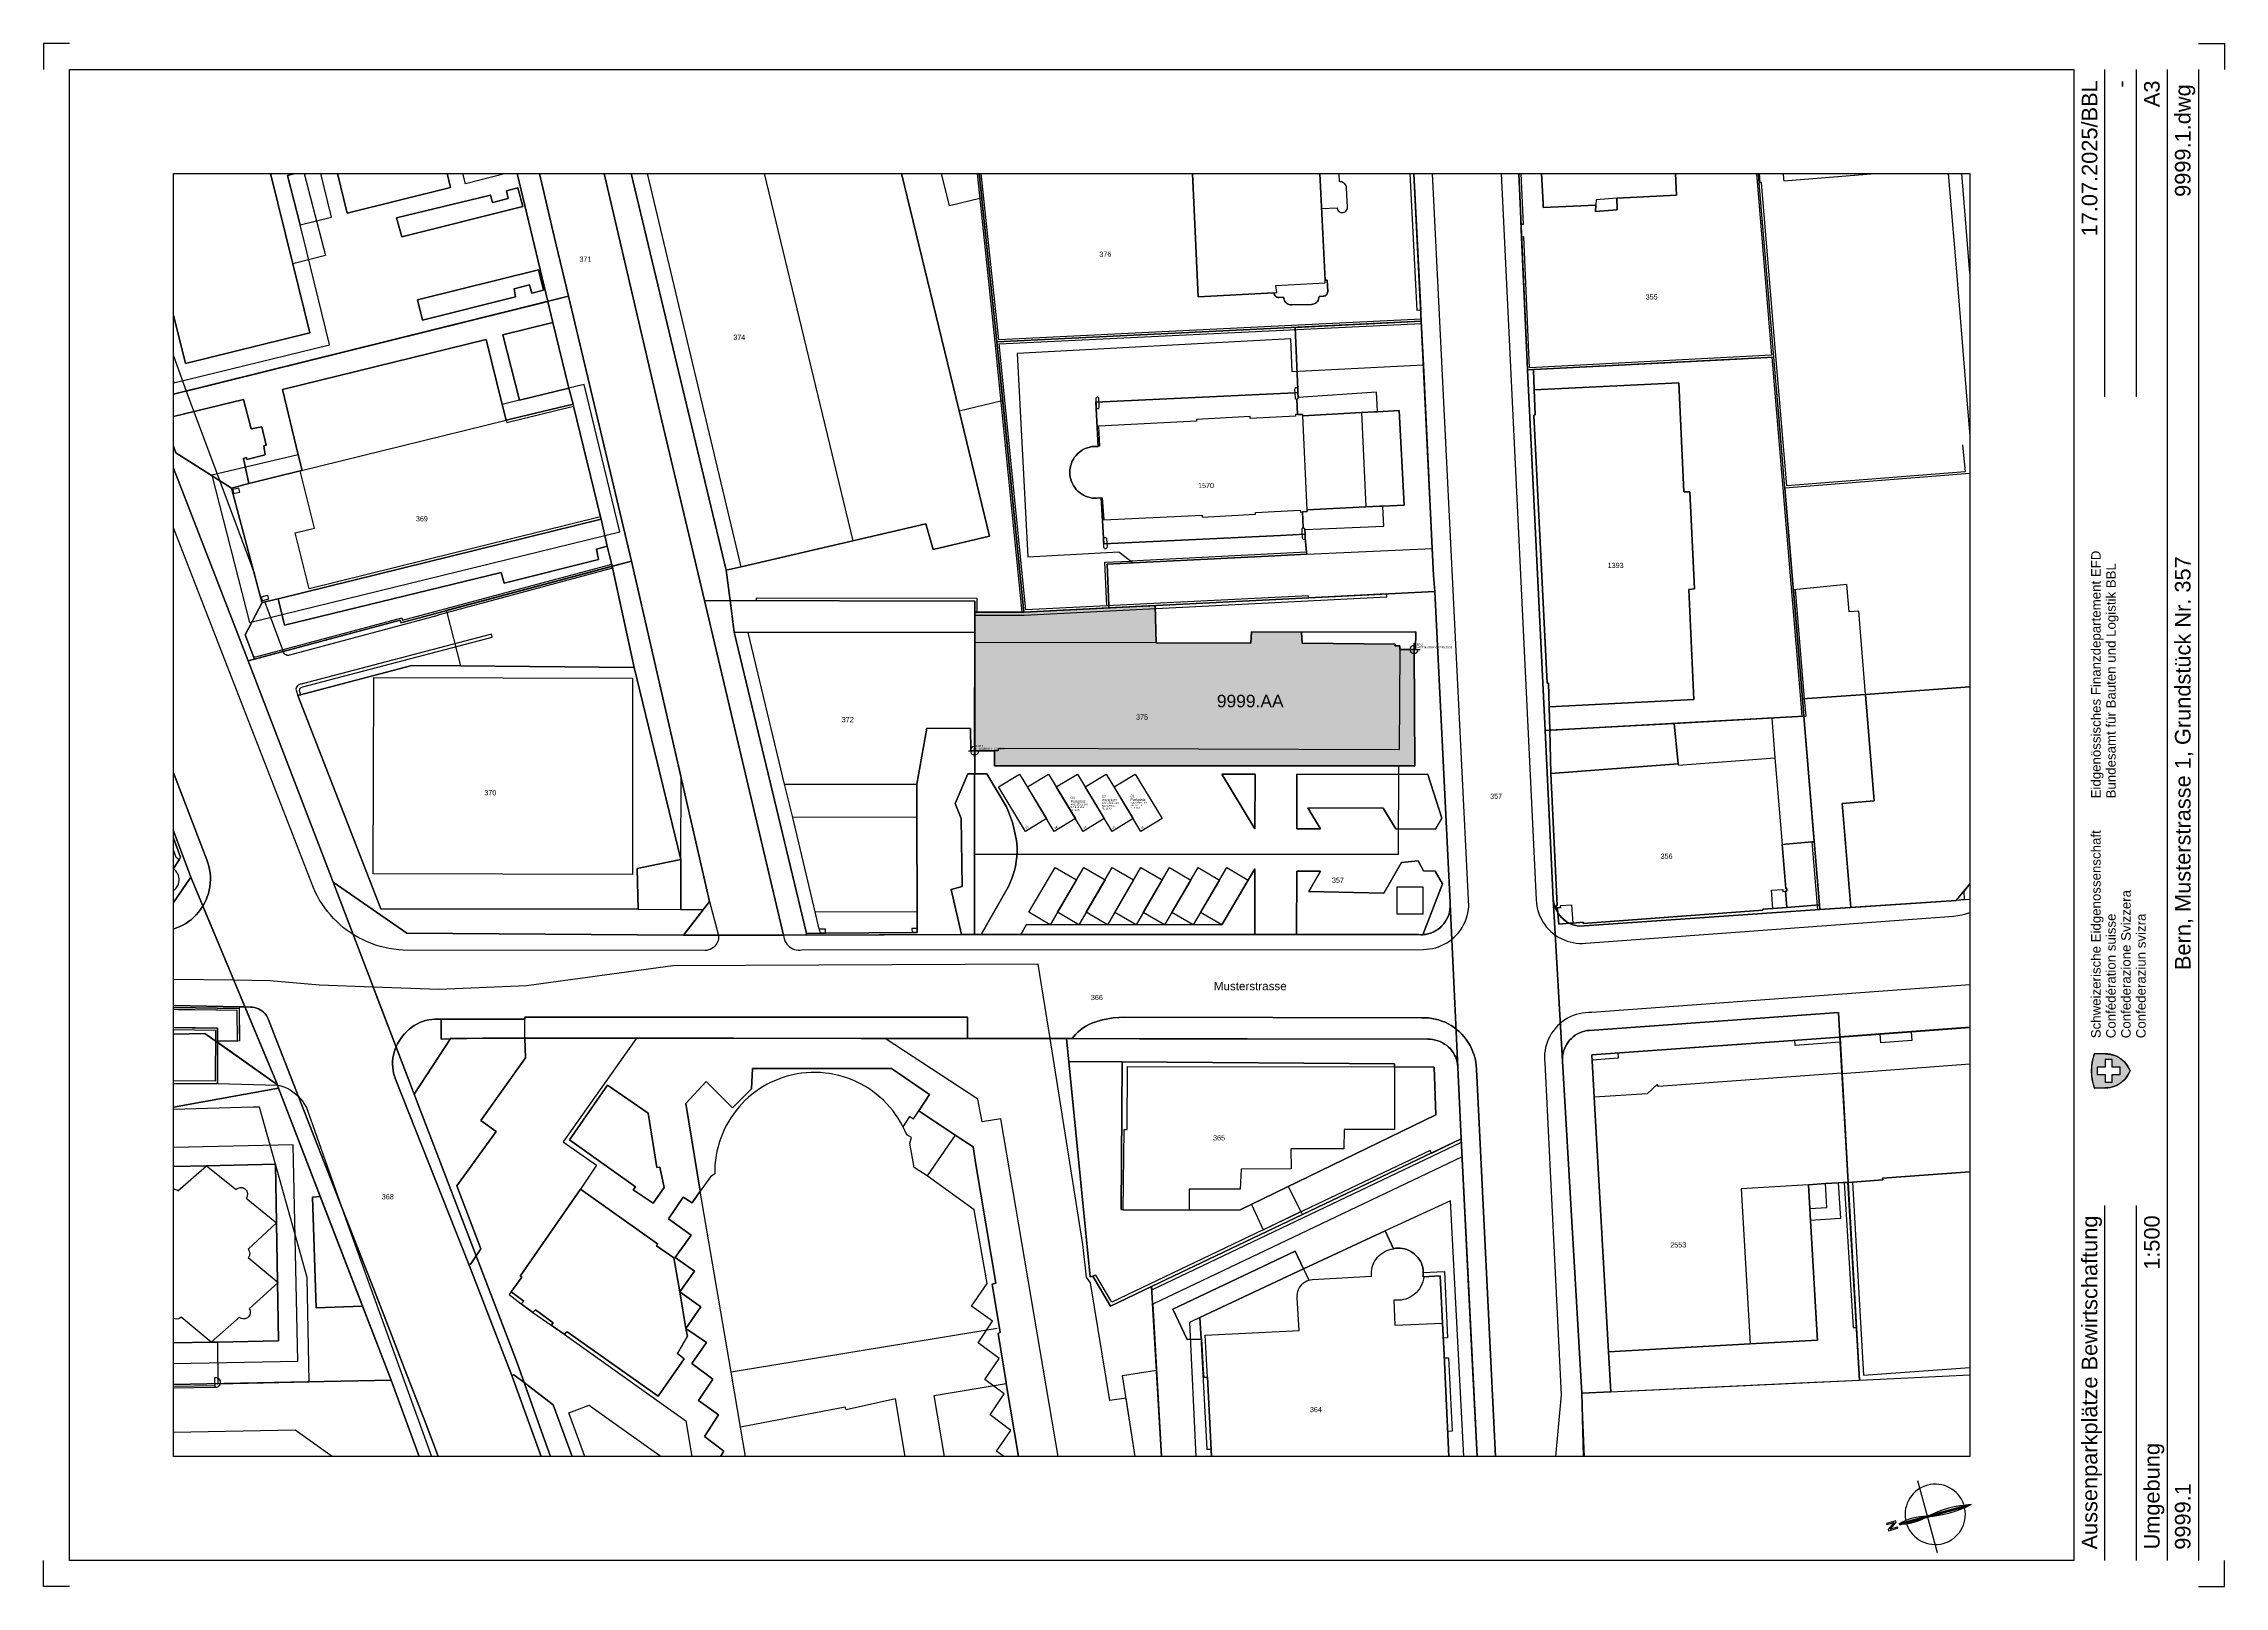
# Model space of a CAD drawing. Header units: millimetres. Extents: x -89652 to 120348, y -80434 to 68066.
import ezdxf
from ezdxf.enums import TextEntityAlignment as Align

# ---------------------------------------------------------------- set-up
doc = ezdxf.new("R2010")
doc.units = ezdxf.units.MM
for name, color, linetype in [('A1A0_AVDATEN', 251, 'Continuous'), ('A1R46_BODENMARKIERUNGEN', 251, 'Continuous'), ('A1T0_GEBAEUDE', 253, 'Continuous'), ('A_SCHRAFFUR', 9, 'Continuous'), ('FMZ122_NGF-POLYGON', 210, 'Continuous'), ('FMZ261_RAUMSTEMPEL', 252, 'Continuous'), ('V_PLANLAYOUT', 252, 'Continuous'), ('V_REFERENZPUNKT', 30, 'Continuous')]:
    doc.layers.add(name, color=color, linetype=linetype)
doc.styles.add('___GED01', font='', dxfattribs={"height": 200})
doc.styles.add('Arial', font='arial.ttf')
doc.styles.get('___GED01').set_extended_font_data('GED01')

# ---------------------------------------------------------------- blocks, each defined once
blk = doc.blocks.new('BIT')
at = {"layer": 'FMZ261_RAUMSTEMPEL', "style": 'Arial'}
for s, p in [('AOID:', (0, 0)), ('SIA:', (0, -250000)), ('FL:', (0, -500000))]:
    blk.add_text(s, height=150000, dxfattribs=at).set_placement(p)
for tag, p, height in [('XAO', (0, 250000), 250000), ('RNR1', (0, 600000), 250000), ('AOID', (599113, 4060), 150000), ('AREA', (376747, -500000), 150000), ('AOFUNCTION', (417694, -249506), 150000)]:
    blk.add_attdef(tag, p, '', height=height, dxfattribs=at)

msp = doc.modelspace()

# ---------------------------------------------------------------- hatches: boundary and pattern name
at = {"layer": 'A_SCHRAFFUR'}
msp.add_hatch(color=256, dxfattribs=at).paths.add_polyline_path([(4749, 13341), (12935, 13754), (17396, 13980), (17470, 10381), (26613, 10350), (26659, 11449), (31470, 11430), (31536, 10340), (40483, 10266), (40469, 10086), (40935, 10087), (40951, 9760), (42315, 9746), (42376, -1445), (40864, -1445), (1912, -1445), (1925, 0), (-1, 0), (0, 1775), (6, 10429), (14, 11385), (8, 13337)])
at = {"layer": 'V_PLANLAYOUT'}
h = msp.add_hatch(color=1, dxfattribs=at)
h.paths.add_polyline_path([(108881, -29167), (109391, -29224), (109881, -29379), (110331, -29627), (110724, -29958), (111045, -30359), (111282, -30815), (111045, -31270), (110724, -31671), (110331, -32002), (109881, -32250), (109391, -32405), (108881, -32462), (107846, -32475), (107615, -31659), (107538, -30815), (107615, -29970), (107846, -29154)])
h.paths.add_polyline_path([(108859, -31158), (108859, -31917), (109203, -31917), (109546, -31917), (109546, -31158), (110305, -31158), (110305, -30815), (110305, -30471), (109546, -30471), (109546, -29712), (109203, -29712), (108859, -29712), (108859, -30471), (108100, -30471), (108100, -30815), (108100, -31158)], flags=0)

# ---------------------------------------------------------------- linework, layer by layer
at = {"layer": 'A1A0_AVDATEN'}
for points in [[(-77152, 34310), (-39092, 43745), (-40491, 49497), (-41905, 55566)], [(-77152, 35572), (-77112, 35410), (-62129, 39076), (-62164, 39242), (-64307, 48038), (-64951, 50619), (-66161, 55378), (-65419, 55566)], [(-77152, 38014), (-75927, 34614), (-41101, 43246), (-44050, 55566)], [(-64565, 55566), (-62498, 47666), (-65651, 46869), (-64016, 40235), (-75982, 37289), (-77152, 41931)], [(-41905, 55566), (-40491, 49497), (-39092, 43745), (-33057, 18262), (-25522, -14524), (-24672, -17771), (-24663, -17933), (-24675, -18095), (-24706, -18254), (-24757, -18408), (-24827, -18554), (-24915, -18690), (-25028, -18824), (-25158, -18942), (-25303, -19042), (-25459, -19121), (-25625, -19178), (-25797, -19213), (-25972, -19224), (-55043, -19188), (-55486, -19158), (-55927, -19108), (-56365, -19038), (-56800, -18948), (-57230, -18839), (-57655, -18711), (-58074, -18564), (-58485, -18398), (-58889, -18214), (-59284, -18012), (-59670, -17792), (-60045, -17555), (-60409, -17301), (-60762, -17031), (-61101, -16747), (-61427, -16447), (-61739, -16133), (-62037, -15806), (-62320, -15465), (-62588, -15112), (-62839, -14747), (-63073, -14371), (-63291, -13986), (-63491, -13590), (-63672, -13186), (-77152, 21460)], [(-44050, 55566), (-41101, 43246), (-40621, 41237), (-39062, 34915), (-38667, 33354), (-38620, 33160), (-36012, 22522), (-35958, 22286), (-35373, 19677), (-34912, 17765), (-32778, 8024), (-28304, -10459), (-28286, -15290), (-26145, -15325), (-28021, -17740), (-54664, -17558), (-61785, -12660), (-69948, 8647), (-77152, 27195)], [(-77152, 32175), (-70397, 33823), (-69652, 30979), (-68651, 31187), (-68235, 29414), (-68460, 29364), (-68313, 28471), (-70078, 28027), (-70130, 28220), (-70417, 28132), (-69883, 25728), (-64937, 26937), (-64762, 26980), (-65128, 28500), (-66633, 34765), (-47036, 39601), (-45486, 33324), (-45113, 31814), (-38667, 33354), (-39062, 34915), (-43819, 33737), (-45421, 40026), (-40621, 41237), (-41101, 43246), (-44050, 55566)], [(-67793, 55566), (-65651, 46869), (-64016, 40235), (-75982, 37289), (-77152, 41931)], [(-67793, 55566), (-65651, 46869), (-64016, 40235)], [(-65419, 55566), (-66161, 55378), (-64951, 50619), (-61942, 51368), (-62964, 55566)], [(-50788, 55566), (-50457, 54215), (-60411, 51760), (-61351, 55566)], [(-45146, 55566), (-49032, 54578), (-49276, 55566)], [(-41905, 55566), (-40491, 49497), (-39092, 43745), (-33057, 18262), (-25522, -14524), (-28021, -17740), (-18406, -17749), (-26022, 14462), (-30108, 31743), (-35674, 55566)], [(-35674, 55566), (-30108, 31743), (-26022, 14462), (5, 14401), (8, 13337), (4749, 13341), (2151, 39358), (436, 55566)], [(-35674, 55566), (-30108, 31743), (-26022, 14462), (-18406, -17749), (-18383, -17934), (-18338, -18115), (-18271, -18289), (-18184, -18453), (-18078, -18606), (-17954, -18745), (-17814, -18868), (-17669, -18969), (-17513, -19051), (-17350, -19116), (-17179, -19161), (-17005, -19187), (-16829, -19192), (-16653, -19177), (43216, -19126), (43512, -19113), (43806, -19081), (44097, -19030), (44385, -18958), (44667, -18868), (44942, -18759), (45209, -18631), (45467, -18486), (45715, -18324), (45951, -18146), (46175, -17952), (46385, -17743), (46588, -17512), (46774, -17268), (46943, -17011), (47093, -16743), (47225, -16466), (47336, -16179), (47428, -15886), (47499, -15587), (47548, -15284), (47577, -14978), (44093, 55566)], [(42287, 55566), (43016, 41336), (43220, 37116), (44072, 19483), (44199, 16856), (44302, 15341), (45784, -14633), (45795, -14778), (45796, -15034), (45773, -15288), (45728, -15539), (45659, -15785), (45568, -16023), (45456, -16252), (45324, -16470), (45172, -16675), (45002, -16866), (44812, -17044), (44606, -17203), (44386, -17343), (44154, -17461), (43911, -17558), (43661, -17631), (43406, -17681), (43146, -17707), (42967, -17711), (42789, -17703), (31008, -17699), (26974, -17699), (4435, -17693), (636, -17692), (-15, -17692), (-1265, -17696), (-16165, -17742), (-16205, -17575), (-23168, 11411), (-23550, 14456), (-23920, 17392), (-33085, 55566)], [(-7056, 55566), (-1504, 32711), (1425, 20650), (-4000, 19374), (-4700, 21857), (-11722, 20210), (-22468, 17690), (-23920, 17392), (-23550, 14456), (-23168, 11411), (14, 11385), (8, 13337), (4749, 13341), (2716, 33703), (2151, 39358), (700, 53068), (686, 53200), (436, 55566)], [(-7056, 55566), (-1504, 32711), (2518, 33682), (2716, 33703), (2151, 39358), (700, 53068), (686, 53200), (489, 53163), (-2415, 52464), (-3184, 55566)], [(4549, 13341), (8, 13337), (9, 13057), (4756, 13061), (39692, 14827), (39678, 15107), (32158, 14726), (32147, 14926), (4929, 13550), (2371, 39169), (43025, 41136), (43006, 41536), (2330, 39567), (638, 55566)], [(235, 55566), (1952, 39338), (4549, 13341)], [(436, 55566), (2151, 39358), (43016, 41336), (42287, 55566)], [(436, 55566), (686, 53200), (700, 53068), (2151, 39358), (2716, 33703), (4749, 13341), (12935, 13754), (12930, 13954), (12758, 17950), (15255, 18076), (28909, 18767), (31981, 18923), (31973, 19123), (31846, 20505), (31829, 20833), (29459, 20720), (12433, 19909), (12170, 24360), (11762, 24306), (11539, 24307), (11317, 24328), (11098, 24369), (10884, 24429), (10675, 24508), (10475, 24606), (10284, 24721), (10104, 24852), (9936, 24999), (9782, 25160), (9643, 25334), (9521, 25520), (9415, 25717), (9327, 25921), (9258, 26133), (9208, 26350), (9177, 26571), (9166, 26794), (9175, 27016), (9204, 27237), (9252, 27455), (9320, 27667), (9406, 27873), (9510, 28070), (9632, 28257), (9769, 28432), (9922, 28595), (10088, 28743), (10267, 28876), (10457, 28992), (10657, 29091), (10865, 29172), (11079, 29234), (11297, 29276), (11519, 29299), (11911, 29288), (11683, 33546), (30835, 34459), (31135, 34473), (31119, 34803), (30860, 40747), (43016, 41336), (42287, 55566)], [(33245, 55566), (33750, 45295), (33950, 45303), (33999, 44204), (33991, 44105), (33961, 44010), (33910, 43924), (33843, 43851), (33760, 43795), (33668, 43758), (33569, 43743), (33169, 43734), (33161, 43603), (33130, 43476), (33078, 43356), (33006, 43247), (32915, 43152), (32810, 43075), (32693, 43016), (32568, 42979), (32438, 42965), (30518, 42917), (30388, 42925), (30260, 42955), (30140, 43008), (30032, 43080), (29937, 43170), (29859, 43275), (29801, 43392), (29764, 43518), (29749, 43648), (29300, 43636), (29195, 43643), (29095, 43673), (29004, 43725), (28927, 43797), (28868, 43884), (28831, 43981), (28816, 44085), (21533, 43686), (20990, 55566)], [(33245, 55566), (33410, 52194), (34909, 52267), (34927, 52166), (34966, 52071), (35023, 51985), (35096, 51913), (35183, 51857), (35279, 51821), (35381, 51805), (35484, 51810), (35583, 51836), (35675, 51882), (35756, 51946), (35822, 52025), (35871, 52116), (35900, 52214), (35907, 52317), (35817, 54163), (35801, 54275), (35767, 54383), (35714, 54483), (35644, 54573), (35560, 54649), (35464, 54709), (35359, 54752), (35248, 54776), (35135, 54780), (35096, 55566)], [(42287, 55566), (42962, 42394), (42612, 42376), (41937, 55566)], [(42287, 55566), (43016, 41336), (44199, 16856), (44302, 15341), (45784, -14633), (45795, -14778), (46531, -30442), (46532, -30481), (46858, -37364), (48391, -67934)], [(50691, 55566), (54076, -14345), (54099, -14657), (54144, -14967), (54211, -15274), (54300, -15574), (54410, -15867), (54541, -16152), (54692, -16426), (54863, -16689), (55052, -16939), (55258, -17175), (55481, -17395), (55719, -17599), (55964, -17780), (56220, -17943), (56487, -18088), (56764, -18215), (57049, -18321), (57340, -18408), (57637, -18473), (57938, -18518), (58241, -18542), (58545, -18545), (58849, -18527), (94273, -15929), (94674, -15874), (95071, -15795), (95463, -15693), (95848, -15568)], [(58740, -67934), (58457, -61827), (56607, -29872), (55719, -14271), (54942, 1955), (53251, 36655), (52401, 55566)], [(52401, 55566), (53251, 36655), (76966, 37880), (75559, 54677), (75484, 55566)], [(52602, 55566), (52822, 50670), (52621, 50660), (52401, 55566)], [(95848, -12825), (95251, -13538), (95290, -14326), (94507, -14426), (84379, -15091), (81383, -15287), (81347, -14845), (78206, -15078), (76849, -15178), (75902, -15248), (75909, -15348), (58603, -16615), (58595, -16515), (57648, -16584), (57282, -16611), (56261, -16686), (56170, -15629), (56127, -15132), (56028, -15139), (56009, -14889), (56110, -14882), (55474, -2202), (55379, 1979), (55328, 4221), (55262, 6502), (55145, 6512), (53851, 32294), (53965, 32335), (53882, 34756), (53816, 36684), (53251, 36655), (52676, 49452), (52643, 50185), (52561, 52006), (52401, 55566)], [(52401, 55566), (52561, 52006), (52643, 50185), (52676, 49452), (53251, 36655), (53816, 36684), (53882, 34756), (67808, 35423), (68310, 24912), (68885, 24932), (69332, 15587), (68788, 15533), (69270, 4944), (55328, 4221), (55379, 1979), (67367, 2632), (79864, 3314), (79724, 4987), (78844, 15488), (78022, 25289), (77491, 31619), (77098, 36307), (76966, 37880), (76620, 42012), (75559, 54677), (75658, 54685), (75584, 55566)], [(76749, 38069), (53442, 36865), (52876, 49460), (52676, 49452), (53251, 36655), (73410, 37697), (76766, 37870), (76966, 37880), (75559, 54677), (75532, 54992), (75484, 55566)], [(67498, 55566), (67592, 53479), (61853, 53175), (61872, 52123), (61873, 52062), (61447, 52033), (59785, 51922), (59813, 52522), (54759, 52289), (54736, 52706), (54580, 55566)], [(75283, 55566), (76749, 38069)], [(95138, 29446), (95377, 26839), (78204, 25504), (77123, 38403), (75758, 54692), (75559, 54677), (75532, 54992), (75484, 55566)], [(77858, 55566), (77902, 55064), (77920, 54865), (86708, 55566)], [(93750, 55566), (94472, 46856), (95495, 34534), (95848, 30289)], [(95848, 45976), (95065, 55566)], [(-77152, 27195), (-69948, 8647), (-55314, 12563), (-55249, 12321), (-33057, 18262), (-39092, 43745), (-77152, 34310)], [(-41101, 43246), (-75927, 34614), (-69357, 17021), (-71573, 25273), (-69883, 25728), (-64937, 26937), (-64762, 26980), (-65128, 28500), (-66633, 34765), (-47036, 39601), (-45486, 33324), (-45113, 31814), (-38667, 33354), (-39062, 34915), (-40621, 41237), (-41101, 43246)], [(-64016, 40235), (-75982, 37289), (-77152, 41931)], [(30454, 39638), (4087, 38249), (5136, 18677), (13878, 19138), (15255, 18076), (28909, 18767), (31981, 18923), (44072, 19483), (43220, 37116), (30582, 36472), (30454, 39638)], [(76766, 37870), (79524, 4970), (79664, 3302), (80064, 3325), (79923, 5001), (79042, 15509)], [(-77152, 29321), (-76911, 28671), (-71573, 25273), (-69883, 25728), (-70417, 28132), (-70130, 28220), (-70078, 28027), (-68313, 28471), (-68460, 29364), (-68235, 29414), (-68651, 31187), (-69652, 30979), (-70397, 33823), (-77152, 32175)], [(-35958, 22286), (-67055, 14621), (-68618, 14272), (-68629, 14311), (-71573, 25273), (-69883, 25728), (-64937, 26937), (-64762, 26980), (-65128, 28500), (-72909, 26656), (-73454, 26526), (-69811, 12356), (-34173, 21081), (-37591, 35260), (-39062, 34915), (-43819, 33737), (-45486, 33324), (-45113, 31814), (-38667, 33354), (-38620, 33160), (-36012, 22522), (-35958, 22286)], [(11666, 33875), (11704, 33077), (11718, 33020), (11753, 32972), (11804, 32942), (11862, 32934), (11919, 32948), (11967, 32983), (11997, 33033), (12005, 33092), (11967, 33890), (11953, 33947), (11918, 33995), (11868, 34025), (11809, 34033), (11752, 34019), (11705, 33984), (11675, 33934), (11666, 33875)], [(30962, 34945), (30904, 34932), (30857, 34897), (30827, 34846), (30819, 34788), (30857, 33989), (30871, 33932), (30906, 33885), (30956, 33855), (31015, 33846), (31072, 33860), (31119, 33895), (31149, 33946), (31157, 34004), (31135, 34473), (31119, 34803), (31106, 34860), (31071, 34907), (31020, 34937), (30962, 34945)], [(38696, 34526), (31157, 34004), (31148, 33946), (31118, 33896), (31071, 33861), (31015, 33846), (31093, 32373), (31584, 32372), (31596, 32251), (37252, 32553), (38507, 32619), (38808, 32620), (38767, 33320), (38696, 34526)], [(-77152, 27195), (-69948, 8647), (-69344, 8808), (-70245, 11162), (-68618, 14272), (-68629, 14311), (-71573, 25273), (-76911, 28671), (-77152, 29321)], [(-40847, -67934), (-41692, -65540), (-44054, -58914), (-53968, -33063), (-61785, -12660), (-69948, 8647), (-77152, 27195)], [(-70749, 24903), (-70852, 25290), (-71432, 25134), (-71329, 24748), (-70749, 24903)], [(95848, 26675), (78022, 25289), (79724, 4987), (85798, 5425), (95848, 6149)], [(37670, 23469), (32026, 23201), (32019, 23033), (31570, 22991), (31648, 21446), (31706, 21437), (31756, 21408), (31791, 21361), (31806, 21304), (39409, 21628), (39339, 22836), (39299, 23535), (38999, 23535), (37670, 23469)], [(-35958, 22286), (-67055, 14621), (-68359, 14300), (-66588, 9546), (-55314, 12563), (-55249, 12321), (-50881, 13490), (-34912, 17765), (-35373, 19677), (-35958, 22286)], [(31547, 20490), (31561, 20433), (31596, 20386), (31646, 20356), (31704, 20348), (31761, 20362), (31807, 20397), (31837, 20447), (31846, 20505), (31829, 20833), (31806, 21304), (31791, 21361), (31756, 21408), (31706, 21437), (31648, 21446), (31592, 21432), (31545, 21397), (31515, 21346), (31506, 21289), (31547, 20490)], [(12606, 19436), (12548, 19446), (12498, 19476), (12463, 19523), (12449, 19579), (12410, 20378), (12419, 20436), (12450, 20486), (12497, 20521), (12553, 20536), (12611, 20527), (12661, 20496), (12696, 20449), (12711, 20393), (12749, 19594), (12740, 19536), (12710, 19486), (12663, 19451), (12606, 19436)], [(15255, 18076), (28909, 18767), (31981, 18923), (31973, 19123), (15011, 18265)], [(-34912, 17765), (-34860, 17572), (-51691, 13067), (-51678, 13019), (-65975, 9192), (-66086, 9176), (-66198, 9184), (-66305, 9217), (-66402, 9273), (-66484, 9349), (-66547, 9442), (-66588, 9546), (-69344, 8808), (-69439, 9057), (-69222, 9048), (-55173, 12808), (-55108, 12566), (-35153, 17909), (-34968, 17996), (-34912, 17765)], [(-34912, 17765), (-50881, 13490), (-50831, 13297), (-49503, 8173), (-32778, 8024), (-28304, -10459), (-28266, -2453), (-33057, 18262), (-34912, 17765)], [(-23920, 17392), (-23168, 11411)], [(15255, 18076), (12758, 17950), (12930, 13954), (12731, 13945), (12551, 18140), (15011, 18265)], [(-67981, 14598), (-68561, 14443), (-68665, 14830), (-68085, 14985), (-67981, 14598)], [(5, 14401), (8, 13337), (259, 13338), (255, 14650), (-21022, 14700), (-21022, 14451), (5, 14401)], [(-65168, 5312), (-64878, 5389), (-65007, 5761), (-65006, 5854), (-64979, 5944), (-64930, 6023), (-64860, 6086), (-64777, 6128), (-64685, 6145), (-46456, 10925), (-46532, 11215), (-64853, 6411), (-64960, 6395), (-65060, 6358), (-65151, 6300), (-65229, 6225), (-65289, 6136), (-65330, 6036), (-65349, 5930), (-65347, 5823), (-65168, 5312)], [(-65347, 5823), (-65168, 5312)], [(95848, 6149), (85798, 5425), (79724, 4987), (79864, 3314), (81383, -15287), (94507, -14426), (95848, -12826)], [(40864, -1445), (1912, -1445), (1925, 0), (-1, 0), (-3, -2214), (-9, -9963), (40802, -9965), (40864, -1445)], [(-77152, -2137), (-73939, -10485), (-73828, -10797), (-73738, -11116), (-73669, -11440), (-73621, -11767), (-73595, -12097), (-73591, -12428), (-73608, -12759), (-73647, -13088), (-73707, -13414), (-73788, -13734), (-73890, -14049), (-74013, -14357), (-74155, -14656), (-74316, -14945), (-71333, -22099), (-70266, -24655), (-69723, -24667), (-69528, -24682), (-69336, -24718), (-69148, -24772), (-68966, -24846), (-68793, -24937), (-68630, -25046), (-68479, -25170), (-68329, -25324), (-68197, -25494), (-68084, -25678), (-67993, -25873), (-67924, -26077), (-63534, -37332), (-57857, -51824), (-56260, -55950), (-54669, -60079), (-54030, -61710), (-52917, -64593), (-51824, -67484), (-51664, -67934)], [(-77152, -17164), (-76841, -17056), (-76538, -16929), (-76244, -16782), (-75959, -16616), (-75687, -16432), (-75426, -16231), (-75180, -16014), (-74948, -15780), (-74731, -15532), (-74531, -15271), (-74349, -14997), (-74316, -14945), (-74155, -14656), (-74013, -14357), (-73890, -14049), (-73788, -13734), (-73707, -13414), (-73647, -13088), (-73608, -12759), (-73591, -12428), (-73595, -12097), (-73621, -11767), (-73669, -11440), (-73738, -11116), (-73828, -10797), (-73939, -10485), (-77152, -2137)], [(-77152, -7716), (-75469, -12183), (-67131, -32174), (-67047, -32475), (-56194, -60572), (-53493, -67934)], [(-77152, -14602), (-75469, -12183), (-77152, -7716)], [(-77152, -8411), (-76484, -10228), (-76585, -10504), (-77152, -11333)], [(-28304, -10459), (-32486, -11348), (-32415, -15264), (-28286, -15290), (-28304, -10459)], [(80621, -8775), (80850, -8756), (81347, -14845), (81383, -15287), (81184, -15300), (80650, -8772)], [(-77152, -27269), (-74114, -27207), (-67131, -32174), (-75469, -12183), (-77152, -14602)], [(43203, -13133), (40653, -13136), (40656, -15690), (43206, -15688), (43203, -13133)], [(95848, -14322), (94507, -14426), (81383, -15287), (58258, -16885), (58012, -16851), (57771, -16796), (57535, -16720), (57307, -16623), (57088, -16506), (56881, -16371), (56686, -16217), (56506, -16047), (56341, -15862), (56194, -15663), (56064, -15452), (55954, -15230), (55864, -14999), (55794, -14761), (55746, -14518), (55719, -14271), (56607, -29872), (56603, -29630), (56620, -29388), (56659, -29148), (56717, -28913), (56796, -28683), (56895, -28462), (57012, -28250), (57148, -28048), (57300, -27859), (57468, -27684), (57650, -27525), (57846, -27381), (58053, -27255), (58271, -27148), (58497, -27060), (58729, -26991), (58967, -26943), (59208, -26916), (83194, -25193), (83328, -27543), (95848, -26618)], [(-77152, -24511), (-70797, -24644), (-70366, -24653), (-70266, -24655), (-71333, -22099), (-74316, -14945), (-74349, -14997), (-74531, -15271), (-74731, -15532), (-74948, -15780), (-75180, -16014), (-75426, -16231), (-75687, -16432), (-75959, -16616), (-76244, -16782), (-76538, -16929), (-76841, -17056), (-77152, -17164)], [(-14960, -17178), (-14871, -17568), (-14371, -17564), (-14374, -17164), (-14960, -17178)], [(-5528, -17494), (-5527, -17094), (-6031, -17098), (-6028, -17498), (-5528, -17494)], [(6135, -20534), (-29072, -20712), (-43167, -22636), (-51610, -22975), (-57921, -22744), (-53968, -33063), (-50428, -27656), (7271, -27699), (6135, -20534)], [(-71333, -22099), (-77152, -22019)], [(-77152, -24718), (-70824, -24799), (-70807, -26632), (-70795, -27938), (-70995, -27940), (-72912, -27936), (-72913, -28061), (-67131, -32174), (-69422, -26682), (-71333, -22099)], [(-57921, -22744), (-63075, -22557), (-67865, -22146), (-71333, -22099), (-70266, -24655), (-67131, -32174), (-67126, -32190), (-66812, -32263), (-66505, -32361), (-66207, -32484), (-65920, -32631), (-65644, -32822), (-65383, -33033), (-65138, -33263), (-64912, -33511), (-64704, -33775), (-64517, -34053), (-64352, -34345), (-60345, -45638), (-52285, -67934)], [(-40847, -67934), (-41692, -65540), (-44054, -58914), (-44350, -58143), (-44439, -57909), (-46165, -53410), (-53968, -33063), (-57921, -22744)], [(95848, -22521), (59424, -25197), (59120, -25194), (58815, -25212), (58513, -25251), (58215, -25312), (57921, -25393), (57634, -25494), (57354, -25616), (57084, -25756), (56824, -25916), (56577, -26093), (56342, -26287), (56124, -26492), (55922, -26713), (55735, -26946), (55564, -27192), (55411, -27449), (55276, -27716), (55160, -27992), (55062, -28275), (54985, -28564), (54927, -28858), (54890, -29155), (54873, -29453), (54877, -29753), (54902, -30051), (56475, -61982), (55932, -67934)], [(-77152, -24511), (-70797, -24644), (-70824, -24799), (-70795, -27938), (-70995, -27940), (-71022, -24996), (-77152, -24917)], [(-53493, -67934), (-56194, -60572), (-58942, -53456), (-63418, -53634), (-63768, -42957), (-63022, -42896), (-67047, -32475), (-67131, -32174), (-70266, -24655), (-70366, -24653), (-70797, -24644), (-77152, -24511)], [(-70824, -24799), (-77152, -24718)], [(-72907, -24972), (-75305, -24942), (-76705, -24923), (-77152, -24918)], [(-77152, -26639), (-75333, -26664), (-72910, -26698), (-72912, -27936), (-70995, -27940), (-71022, -24996), (-72907, -24972)], [(-51664, -67934), (-51824, -67484), (-52917, -64593), (-54030, -61710), (-54669, -60079), (-56260, -55950), (-57857, -51824), (-63534, -37332), (-67924, -26077), (-67993, -25873), (-68084, -25678), (-68197, -25494), (-68329, -25324), (-68479, -25170), (-68630, -25046), (-68793, -24937), (-68966, -24846), (-69148, -24772), (-69336, -24718), (-69528, -24682), (-69723, -24667), (-70266, -24655), (-67131, -32174), (-67047, -32475), (-63022, -42896), (-58942, -53456), (-56194, -60572), (-53493, -67934)], [(-77152, -32036), (-72920, -32019), (-72910, -26698), (-77152, -26639)], [(-77152, -26839), (-73110, -26895), (-73120, -31817), (-77152, -31778)], [(-77152, -34300), (-67047, -32475), (-67131, -32174), (-74114, -27207), (-77152, -27269)], [(-41729, -67934), (-44557, -60136), (-48671, -49502), (-55772, -31607), (-55869, -31331), (-55947, -31048), (-56004, -30760), (-56040, -30469), (-56055, -30176), (-56049, -29882), (-56022, -29590), (-55973, -29301), (-55904, -29016), (-55815, -28736), (-55705, -28464), (-55576, -28201), (-55429, -27947), (-55264, -27705), (-55081, -27475), (-54891, -27239), (-54684, -27018), (-54461, -26813), (-54223, -26625), (-53973, -26455), (-53710, -26304), (-53437, -26172), (-53155, -26062), (-52866, -25972), (-52571, -25904), (-52271, -25858), (-51969, -25834), (-51666, -25832), (-51364, -25853), (-50861, -25852), (-49857, -25851), (-48851, -25849), (-48349, -25848), (-47845, -25847), (-47343, -25846), (-46841, -25845), (-45835, -25843), (-45333, -25842), (-44830, -25841), (-43826, -25840), (-43323, -25839), (-43311, -25637), (-693, -25636), (-700, -27693), (7271, -27699), (8846, -27700), (9407, -27701), (9465, -27621), (9525, -27543), (9730, -27302), (9952, -27078), (10190, -26870), (10442, -26681), (10708, -26511), (10986, -26361), (11275, -26232), (11781, -26053), (12299, -25907), (12824, -25794), (13347, -25716), (13874, -25670), (14403, -25659), (43062, -25702), (43390, -25702), (43717, -25723), (44042, -25765), (44364, -25828), (44681, -25911), (44992, -26015), (45296, -26138), (45591, -26281), (45876, -26442), (46150, -26621), (46413, -26818), (46662, -27031), (46905, -27269), (47132, -27522), (47342, -27790), (47533, -28072), (47705, -28365), (47857, -28669), (47989, -28983), (48099, -29305), (48188, -29634), (48254, -29967), (48298, -30305), (48319, -30644), (50170, -67934)], [(-47343, -25846), (-47845, -25847), (-48349, -25848), (-48851, -25849), (-49857, -25851), (-50861, -25852), (-51364, -25853), (-51365, -27555), (-51366, -27756), (-50479, -27734), (-47338, -27658), (-43320, -27661), (-43323, -25839), (-43826, -25840), (-44830, -25841), (-45333, -25842), (-45835, -25843), (-46841, -25845), (-47343, -25846)], [(50170, -67934), (48319, -30644), (48298, -30305), (48254, -29967), (48188, -29634), (48099, -29305), (47989, -28983), (47857, -28669), (47705, -28365), (47533, -28072), (47342, -27790), (47132, -27522), (46905, -27269), (46662, -27031), (46413, -26818), (46150, -26621), (45876, -26442), (45591, -26281), (45296, -26138), (44992, -26015), (44681, -25911), (44364, -25828), (44042, -25765), (43717, -25723), (43390, -25702), (43062, -25702), (14403, -25659), (13874, -25670), (13347, -25716), (12824, -25794), (12299, -25907), (11781, -26053), (11275, -26232), (10986, -26361), (10708, -26511), (10442, -26681), (10190, -26870), (9952, -27078), (9730, -27302), (9525, -27543), (9465, -27621), (9407, -27701), (15889, -27715), (43639, -27775), (43884, -27778), (44127, -27802), (44367, -27847), (44602, -27912), (44831, -27998), (45052, -28104), (45262, -28228), (45461, -28370), (45647, -28529), (45815, -28700), (45968, -28885), (46104, -29083), (46223, -29291), (46324, -29509), (46405, -29735), (46467, -29966), (46509, -30203), (46531, -30442), (46532, -30481), (46858, -37364), (47890, -57966), (48390, -67934)], [(58636, -67934), (58457, -61827), (61253, -61696), (61050, -57874), (59653, -33334), (59422, -29270), (83281, -27561), (83328, -27557), (95848, -26631)], [(95848, -26618), (83328, -27543), (85216, -60581), (95848, -60080)], [(-67131, -32174), (-72913, -28061), (-72920, -32019), (-67126, -32190), (-67131, -32174)], [(17985, -67934), (17048, -51577), (13077, -53463), (11380, -50568), (11132, -50648), (8846, -27700), (-50428, -27656), (-53968, -33063), (-44054, -58914), (-41692, -65540), (-40847, -67934)], [(7271, -27699), (-50428, -27656), (-53968, -33063), (-46165, -53410), (-44439, -57909), (-44350, -58143), (-44054, -58914), (-41692, -65540), (-40847, -67934)], [(48390, -67934), (47890, -57966), (46858, -37364), (46532, -30481), (46531, -30442), (46509, -30203), (46467, -29966), (46405, -29735), (46324, -29509), (46223, -29291), (46104, -29083), (45968, -28885), (45815, -28700), (45647, -28529), (45461, -28370), (45262, -28228), (45052, -28104), (44831, -27998), (44602, -27912), (44367, -27847), (44127, -27802), (43884, -27778), (43639, -27775), (15889, -27715), (9407, -27701), (8846, -27700), (7271, -27699), (-700, -27693), (-8612, -27687), (-10925, -27685), (-23220, -27676), (-32575, -27669), (-43320, -27661), (-43249, -29556), (-47534, -35599), (-46088, -36659), (-49872, -41873), (-47544, -47937), (-47998, -48629), (-48500, -49392), (-48598, -49454), (-48671, -49502), (-44557, -60136), (-44368, -60068), (-43373, -60825), (-40576, -62951), (-40344, -63581), (-38739, -67934)], [(-23220, -27676), (-32575, -27669), (-32723, -27879), (-39615, -37659), (-36413, -39893), (-37962, -42216), (-43755, -50582), (-43617, -50669), (-44635, -52082), (-44828, -52351), (-43660, -53239), (-42553, -54080), (-40775, -55299), (-39510, -56149), (-27801, -64510), (-27225, -67934)], [(8054, -67934), (2519, -35438), (719, -35716), (311, -33548), (-8612, -27687), (-10925, -27685), (-23220, -27676)], [(15462, -67934), (14589, -62331), (13023, -62538), (11152, -51215), (10784, -50680), (10417, -47529), (7271, -27699)], [(59422, -29270), (61936, -29089), (61972, -29588), (59458, -29768), (59422, -29270)], [(83281, -27561), (83316, -28060), (79027, -28367), (78991, -27868), (83281, -27561)], [(-24486, -67934), (-24140, -67407), (-26022, -65998), (-24662, -63933), (-26595, -62528), (-25201, -60474), (-27246, -58996), (-25826, -56966), (-27801, -55610), (-27659, -56335), (-28625, -58031), (-27968, -58548), (-30461, -62130), (-39240, -55921), (-39510, -56149), (-40775, -55299), (-40599, -55065), (-42291, -53822), (-42553, -54080), (-43660, -53239), (-43415, -52996), (-44635, -52082), (-43617, -50669), (-43755, -50582), (-37962, -42216), (-30528, -47473), (-30637, -47647), (-28966, -48812), (-28403, -52096), (-26960, -50105), (-28821, -48773), (-27293, -46642), (-29488, -45069), (-28073, -42979), (-27205, -43511), (-26420, -42388), (-27801, -33957), (-25858, -31828), (-23301, -34360), (-22070, -33110), (-21496, -32527), (-21401, -30575), (-11268, -30577), (-7999, -30578), (-4350, -33085), (-5387, -34667), (-1868, -36993), (-154, -38126), (132, -39828), (2043, -51236), (1701, -51349), (2461, -56012), (2254, -56095), (3022, -60822), (3038, -60921), (4222, -67934)], [(-24486, -67934), (-24140, -67407), (-26022, -65998), (-24662, -63933), (-26595, -62528), (-25201, -60474), (-27246, -58996), (-25826, -56966), (-27801, -55610), (-26352, -53514), (-28403, -52096), (-26960, -50105), (-28821, -48773), (-27293, -46642), (-29488, -45069), (-28073, -42979), (-27205, -43511), (-26420, -42388), (-27801, -33957), (-25858, -31828), (-23301, -34360), (-22070, -33110), (-21496, -32527), (-21401, -30575), (-11268, -30577), (-7999, -30578), (-4350, -33085), (-5387, -34667), (-1868, -36993), (-154, -38126), (132, -39828), (2043, -51236), (1701, -51349), (2461, -56012), (2254, -56095), (3022, -60822), (3038, -60921), (4222, -67934)], [(20666, -44208), (14315, -44200), (14111, -44172), (14205, -29958), (9069, -29941), (11132, -50648), (11380, -50568), (13077, -53463), (17048, -51577), (31570, -44653), (30228, -41942), (25573, -44201), (20666, -44208)], [(-77152, -61001), (-56194, -60572), (-67047, -32475), (-77152, -34300)], [(-77152, -40026), (-73958, -39947), (-67327, -39784), (-68857, -34300), (-69484, -34317), (-77152, -34522)], [(13077, -53463), (17048, -51577), (17066, -51877), (46873, -37664), (46858, -37364), (43991, -38752), (43862, -38481), (27770, -46125), (13197, -53073), (11673, -50475), (11380, -50568), (13077, -53463)], [(48391, -67934), (46858, -37364), (17048, -51577), (17985, -67934)], [(-77152, -58992), (-65185, -58760), (-65634, -37919), (-77152, -38178)], [(-77152, -40026), (-73958, -39947), (-67327, -39784), (-67230, -45451), (-67035, -56815), (-72921, -56923), (-73509, -56934), (-77152, -57002)], [(-67035, -56815), (-72921, -56923), (-72869, -60923), (-64096, -60734), (-64277, -50717), (-67327, -39784), (-67230, -45451), (-67035, -56815)], [(46944, -39087), (17146, -53276), (17985, -67934)], [(48391, -67934), (46944, -39087)], [(30228, -41942), (26664, -43671), (27770, -46125), (31427, -44363), (30228, -41942)], [(95848, -40524), (87437, -41151), (87448, -41301), (84526, -41519), (84128, -41548), (83159, -41592), (81933, -41669), (80297, -41770), (80430, -44066), (80498, -45220), (81110, -55730), (81167, -56728), (74678, -57097), (61050, -57874), (61253, -61696), (58457, -61827), (58636, -67934)], [(74678, -57097), (61050, -57874), (61268, -61696), (63186, -61606), (79454, -60849), (85216, -60581), (84100, -41534), (83159, -41592), (81933, -41669), (80297, -41770), (80430, -44066), (80498, -45220), (81110, -55730), (81167, -56728), (74678, -57097)], [(82079, -43971), (81933, -41669)], [(83159, -41592), (83393, -45023)], [(84934, -55512), (84128, -41548), (83750, -41556), (84585, -55532), (84934, -55512)], [(95848, -40524), (87437, -41151), (87448, -41301), (84526, -41519), (85586, -60117), (95848, -59358)], [(47116, -67934), (45812, -43324), (39534, -46196), (40322, -47931), (40538, -47896), (40756, -47880), (40975, -47884), (41192, -47909), (41407, -47953), (41616, -48016), (41819, -48099), (42013, -48199), (42197, -48317), (42370, -48451), (42531, -48602), (42678, -48767), (42808, -48945), (42922, -49134), (43018, -49332), (43095, -49539), (43153, -49752), (43191, -49969), (43208, -50189), (43206, -50410), (43183, -50630), (44841, -50556), (45057, -55085), (45202, -58137), (45667, -67934)], [(80430, -44066), (82079, -43971)], [(22824, -67934), (22419, -60307), (22060, -60327), (22022, -59613), (21862, -56622), (21802, -56624), (20472, -56668), (19084, -53748), (30856, -48162), (31672, -49885), (39534, -46196), (40322, -47931), (40538, -47896), (40756, -47880), (40975, -47884), (41192, -47909), (41407, -47953), (41616, -48016), (41819, -48099), (42013, -48199), (42197, -48317), (42370, -48451), (42531, -48602), (42678, -48767), (42808, -48945), (42922, -49134), (43018, -49332), (43095, -49539), (43153, -49752), (43191, -49969), (43208, -50189), (43206, -50410), (43183, -50630), (44841, -50556), (45057, -55085), (45202, -58137), (45667, -67934)], [(83393, -45023), (80498, -45220)], [(-28966, -48812), (-28403, -52096), (-27801, -55610), (-27659, -56335), (-28625, -58031)], [(-26352, -53514), (-28403, -52096), (-27801, -55610), (-26352, -53514)], [(22824, -67934), (22419, -60307), (22060, -60327), (22022, -59613), (21862, -56622), (21802, -56624), (21694, -54568), (20678, -55048), (21317, -67934)], [(-53493, -67934), (-56194, -60572), (-77152, -61001)], [(-73117, -61302), (-73154, -60318), (-73049, -60323), (-72948, -60351), (-72855, -60400), (-72774, -60467), (-72710, -60550), (-72664, -60645), (-72640, -60747), (-72637, -60852), (-72657, -60952), (-72697, -61047), (-72755, -61131), (-72830, -61202), (-72918, -61255), (-73015, -61289), (-73117, -61302)], [(-38739, -67934), (-40344, -63581), (-40576, -62951), (-43373, -60825), (-44368, -60068), (-44557, -60136), (-41729, -67934)], [(15461, -67934), (14244, -60141), (17510, -59631), (17984, -67934)], [(-77152, -61172), (-73124, -61102)], [(-73117, -61302), (-77152, -61371)], [(-37546, -67934), (-39090, -63741), (-38320, -63453), (-37124, -63004), (-36642, -63346), (-30175, -67934)], [(-65413, -65409), (-77152, -65627)], [(-61867, -67934), (-65413, -65409)]]:
    msp.add_lwpolyline(points, dxfattribs=at)
for points in [[(-43503, 52392), (-55166, 49476), (-55668, 51298), (-46616, 53489), (-46416, 52787), (-44928, 53147), (-45075, 53884), (-43987, 54188)], [(-55166, 49476), (-43503, 52392), (-43987, 54188), (-45075, 53884), (-44928, 53147), (-46416, 52787), (-46616, 53489), (-55668, 51298)], [(-44200, 43680), (-53159, 41452), (-53650, 43391), (-42006, 46301), (-41519, 44340), (-42642, 44048), (-42865, 44837), (-44353, 44478)], [(-53159, 41452), (-44200, 43680), (-44353, 44478), (-42865, 44837), (-42642, 44048), (-41519, 44340), (-42006, 46301), (-53650, 43391)], [(-43819, 33737), (-39062, 34915), (-40621, 41237), (-45421, 40026)], [(12930, 13954), (12935, 13754), (17396, 13980), (17470, 10381), (26613, 10350), (26659, 11449), (31470, 11430), (42492, 11460), (42467, 9744), (42315, 9746), (42376, -1445), (40864, -1445), (1912, -1445), (1925, 0), (-1, 0), (-373, 0), (-403, 2146), (-4595, 2177), (-5561, -3231), (-5559, -6389), (-5524, -15473), (-5527, -17094), (-5528, -17494), (-6028, -17498), (-14371, -17564), (-14871, -17568), (-16205, -17575), (-16165, -17742), (-1265, -17696), (-2271, -13361), (-1213, -13060), (-1285, -6511), (-1860, -5071), (-659, -2213), (-3, -2214), (1191, -2216), (3054, -5386), (3274, -5885), (3470, -6395), (3642, -6913), (3787, -7439), (3920, -8037), (4021, -8642), (4088, -9251), (4091, -9725), (4065, -10198), (4010, -10669), (3926, -11136), (3831, -11533), (3715, -11926), (3579, -12311), (3423, -12689), (3247, -13059), (636, -17692), (4435, -17693), (4988, -16740), (23810, -16768), (26976, -11361), (26974, -17699), (31008, -17699), (31018, -11596), (33318, -11601), (32181, -13543), (39391, -13695), (41108, -10761), (42700, -10589), (43236, -11549), (44355, -11600), (45046, -12814), (43146, -17707), (43406, -17681), (43661, -17631), (43911, -17558), (44154, -17461), (44386, -17343), (44606, -17203), (44812, -17044), (45002, -16866), (45172, -16675), (45324, -16470), (45456, -16252), (45568, -16023), (45659, -15785), (45728, -15539), (45773, -15288), (45796, -15034), (45795, -14778), (45784, -14633), (44302, 15341), (44199, 16856), (44072, 19483), (43220, 37116), (43016, 41336), (30860, 40747), (31119, 34803), (31135, 34473), (31157, 34004), (31149, 33946), (31119, 33895), (31072, 33860), (31015, 33846), (31093, 32373), (31584, 32372), (31596, 32251), (37252, 32553), (38507, 32619), (38808, 32620), (40877, 32743), (41349, 23653), (39299, 23535), (38999, 23535), (37670, 23469), (32026, 23201), (32019, 23033), (31570, 22991), (31648, 21446), (31706, 21437), (31756, 21408), (31791, 21361), (31806, 21304), (31829, 20833), (31846, 20505), (31973, 19123), (31981, 18923), (28909, 18767), (15255, 18076), (12758, 17950)], [(2151, 39358), (4749, 13341), (44302, 15341), (44199, 16856), (43016, 41336)], [(76966, 37880), (53251, 36655), (54942, 1955), (79864, 3314), (79724, 4987), (78022, 25289)], [(-35958, 22286), (-67055, 14621), (-66463, 12078), (-45578, 17168), (-45316, 16120), (-36230, 18414), (-36416, 19410), (-35373, 19677)], [(-70245, 11162), (-69344, 8808), (-55314, 12563), (-55249, 12321), (-34912, 17765), (-35373, 19677), (-36416, 19410), (-36230, 18414), (-45316, 16120), (-45578, 17168), (-66463, 12078), (-67055, 14621), (-68618, 14272)], [(-25522, -14524), (-33057, 18262), (-55249, 12321), (-55314, 12563), (-69948, 8647), (-61785, -12660), (-54664, -17558), (-28021, -17740)], [(-69344, 8808), (-69948, 8647), (-61785, -12660), (-54664, -17558), (-28021, -17740), (-26145, -15325), (-28286, -15290), (-28304, -10459), (-32486, -11348), (-32415, -15264), (-57164, -15202), (-65168, 5312), (-54205, 8214), (-49503, 8173), (-32778, 8024), (-34912, 17765), (-55249, 12321), (-55314, 12563)], [(4749, 13341), (8, 13337), (-15, -17692), (42789, -17703), (43033, -17710), (43277, -17697), (43519, -17662), (43756, -17606), (43988, -17530), (44213, -17433), (44428, -17318), (44632, -17184), (44824, -17033), (45002, -16866), (45172, -16675), (45324, -16470), (45456, -16252), (45568, -16023), (45659, -15785), (45728, -15539), (45773, -15288), (45796, -15034), (45795, -14778), (45784, -14633), (44302, 15341)], [(79724, 4987), (79864, 3314), (80850, -8756), (80621, -8775), (77748, -9015), (78104, -13272), (78203, -13265), (78221, -13514), (78091, -13523), (78206, -15078), (81347, -14845), (81383, -15287), (84379, -15091), (83541, -5076), (86620, -4818), (85803, 5372), (85798, 5425), (85161, 13421), (84211, 13372), (83982, 16010), (78844, 15488)], [(-26022, 14462), (-18406, -17749), (-15, -17692), (8, 13337), (5, 14401)], [(40951, 9760), (42315, 9746), (42467, 9744), (42492, 11460), (31470, 11430), (31536, 10340), (40483, 10266), (40469, 10086), (40935, 10087)], [(79864, 3314), (54942, 1955), (55719, -14271), (55746, -14518), (55794, -14761), (55864, -14999), (55954, -15230), (56064, -15452), (56194, -15663), (56341, -15862), (56506, -16047), (56686, -16217), (56881, -16371), (57088, -16506), (57307, -16623), (57535, -16720), (57771, -16796), (58012, -16851), (58258, -16885), (81383, -15287)], [(67367, 2632), (55379, 1979), (55474, -2202), (67738, -1248)], [(-15, -17692), (636, -17692), (3247, -13059), (3423, -12689), (3579, -12311), (3715, -11926), (3831, -11533), (3926, -11136), (4010, -10669), (4065, -10198), (4091, -9725), (4088, -9251), (4021, -8642), (3920, -8037), (3787, -7439), (3642, -6913), (3470, -6395), (3274, -5885), (3054, -5386), (1191, -2216), (-3, -2214), (-659, -2213), (-1860, -5071), (-1285, -6511), (-1213, -13060), (-2271, -13361), (-1265, -17696)], [(26990, -7510), (23809, -2255), (27009, -2260)], [(23809, -2255), (26990, -7510), (27009, -2260)], [(44395, -7535), (40554, -7530), (39336, -5519), (32103, -5509), (33320, -7520), (31025, -7517), (31034, -2267), (43633, -2288), (44989, -6497)], [(40554, -7530), (44395, -7535), (44989, -6497), (43633, -2288), (31034, -2267), (31025, -7517), (33320, -7520), (32103, -5509), (39336, -5519)], [(4435, -17693), (26974, -17699), (26976, -11361), (23810, -16768), (4988, -16740)], [(42789, -17703), (42967, -17711), (43146, -17707), (45046, -12814), (44355, -11600), (43236, -11549), (42700, -10589), (41108, -10761), (39391, -13695), (32181, -13543), (33318, -11601), (31018, -11596), (31008, -17699)], [(-18406, -17749), (-28021, -17740), (-54664, -17558), (-61785, -12660), (-53968, -33063), (-50428, -27656), (8846, -27700), (43639, -27775), (43884, -27778), (44127, -27802), (44367, -27847), (44602, -27912), (44831, -27998), (45052, -28104), (45262, -28228), (45461, -28370), (45647, -28529), (45815, -28700), (45968, -28885), (46104, -29083), (46223, -29291), (46324, -29509), (46405, -29735), (46467, -29966), (46509, -30203), (46531, -30442), (45795, -14778), (45796, -15034), (45773, -15288), (45728, -15539), (45659, -15785), (45568, -16023), (45456, -16252), (45324, -16470), (45172, -16675), (45002, -16866), (44824, -17033), (44632, -17184), (44428, -17318), (44213, -17433), (43988, -17530), (43756, -17606), (43519, -17662), (43277, -17697), (43033, -17710), (42789, -17703), (-15, -17692)], [(56607, -29872), (58457, -61827), (85216, -60581), (83328, -27543), (83194, -25193), (59208, -26916), (58967, -26943), (58729, -26991), (58497, -27060), (58271, -27148), (58053, -27255), (57846, -27381), (57650, -27525), (57468, -27684), (57300, -27859), (57148, -28048), (57012, -28250), (56895, -28462), (56796, -28683), (56717, -28913), (56659, -29148), (56620, -29388), (56603, -29630)], [(-51365, -27555), (-51364, -25853), (-51666, -25832), (-51969, -25834), (-52271, -25858), (-52571, -25904), (-52866, -25972), (-53155, -26062), (-53437, -26172), (-53710, -26304), (-53973, -26455), (-54223, -26625), (-54461, -26813), (-54684, -27018), (-54891, -27239), (-55081, -27475), (-55264, -27705), (-55429, -27947), (-55576, -28201), (-55705, -28464), (-55815, -28736), (-55904, -29016), (-55973, -29301), (-56022, -29590), (-56049, -29882), (-56055, -30176), (-56040, -30469), (-56004, -30760), (-55947, -31048), (-55869, -31331), (-55772, -31607), (-48671, -49502), (-48598, -49454), (-48500, -49392), (-47998, -48629), (-47544, -47937), (-49872, -41873), (-46088, -36659), (-47534, -35599), (-43249, -29556), (-43320, -27661), (-47338, -27658), (-50479, -27734), (-51366, -27756)], [(-51364, -25853), (-51365, -27555), (-51366, -27756), (-50479, -27734), (-47338, -27658), (-43320, -27661), (-32575, -27669), (-23220, -27676), (-10925, -27685), (-8612, -27687), (-700, -27693), (-693, -25636), (-43311, -25637), (-43323, -25839), (-43826, -25840), (-44830, -25841), (-45333, -25842), (-45835, -25843), (-46841, -25845), (-47343, -25846), (-47845, -25847), (-48349, -25848), (-48851, -25849), (-49857, -25851), (-50861, -25852)], [(43639, -27775), (8846, -27700), (11132, -50648), (11380, -50568), (13077, -53463), (17048, -51577), (46858, -37364), (46532, -30481), (46531, -30442), (46509, -30203), (46467, -29966), (46405, -29735), (46324, -29509), (46223, -29291), (46104, -29083), (45968, -28885), (45815, -28700), (45647, -28529), (45461, -28370), (45262, -28228), (45052, -28104), (44831, -27998), (44602, -27912), (44367, -27847), (44127, -27802), (43884, -27778)], [(14205, -29958), (40433, -30129), (40434, -30441), (44238, -30450), (44422, -35050), (25573, -44201), (20666, -44208), (14315, -44200), (14111, -44172)], [(-39020, -37447), (-35358, -32203), (-31423, -34892), (-30602, -40129), (-30304, -40080), (-29897, -42052), (-30966, -43541), (-32872, -42273), (-32649, -41986)], [(-58942, -53456), (-63022, -42896), (-63768, -42957), (-63418, -53634)], [(21802, -56624), (21694, -54568), (31672, -49885), (30856, -48162), (19084, -53748), (20472, -56668)], [(-28403, -52096), (-27801, -55610), (-26352, -53514)]]:
    msp.add_lwpolyline(points, close=True, dxfattribs=at)
at = {"layer": 'A1R46_BODENMARKIERUNGEN'}
for points in [[(4334, -2255), (6923, -6532), (4887, -7764), (2298, -3487)], [(7116, -2255), (9706, -6532), (7670, -7764), (5080, -3487)], [(9898, -2255), (12488, -6532), (10452, -7764), (7862, -3487)], [(12680, -2255), (15270, -6532), (13234, -7764), (10644, -3487)], [(15463, -2255), (18052, -6532), (16016, -7764), (13427, -3487)], [(9803, -12429), (7276, -16744), (5223, -15541), (7749, -11226)], [(12558, -12433), (10032, -16748), (7978, -15545), (10505, -11231)], [(15314, -12437), (12788, -16752), (10734, -15549), (13260, -11235)], [(18070, -12441), (15543, -16756), (13489, -15554), (16016, -11239)], [(20825, -12445), (18299, -16760), (16245, -15558), (18771, -11243)], [(23581, -12449), (21054, -16764), (19000, -15562), (21527, -11247)], [(26336, -12454), (23810, -16768), (21756, -15566), (24282, -11251)]]:
    msp.add_lwpolyline(points, close=True, dxfattribs=at)
at = {"layer": 'A1T0_GEBAEUDE'}
for points in [[(-77152, 41931), (-75982, 37289), (-64016, 40235), (-65651, 46869), (-67793, 55566)], [(-61351, 55566), (-60411, 51760), (-50457, 54215), (-50788, 55566)], [(-33085, 55566), (-23920, 17392), (-22468, 17690), (-11722, 20210), (-4700, 21857), (-4000, 19374), (1425, 20650), (-1504, 32711), (-7056, 55566)], [(-22468, 17690), (-31510, 55566)], [(-20280, 55566), (-11722, 20210)], [(20990, 55566), (21533, 43686), (28816, 44085), (28831, 43981), (28868, 43884), (28927, 43797), (29004, 43725), (29095, 43673), (29195, 43643), (29300, 43636), (29749, 43648), (29764, 43518), (29801, 43392), (29859, 43275), (29937, 43170), (30032, 43080), (30140, 43008), (30260, 42955), (30388, 42925), (30518, 42917), (32438, 42965), (32568, 42979), (32693, 43016), (32810, 43075), (32915, 43152), (33006, 43247), (33078, 43356), (33130, 43476), (33161, 43603), (33169, 43734), (33569, 43743), (33668, 43758), (33760, 43795), (33843, 43851), (33910, 43924), (33961, 44010), (33991, 44105), (33999, 44204), (33950, 45303), (33750, 45295), (33245, 55566)], [(54580, 55566), (54736, 52706), (54759, 52289), (59813, 52522), (59785, 51922), (61447, 52033), (61873, 52062), (61872, 52123), (61853, 53175), (67592, 53479), (67498, 55566)], [(61853, 53175), (59837, 53046), (59813, 52522)], [(28816, 44085), (29097, 44098), (29016, 44781), (33761, 45045), (33750, 45295)], [(-36012, 22522), (-64077, 15600), (-65437, 20992), (-63578, 21431), (-64937, 26937), (-45113, 31814), (-45046, 31604), (-38620, 33160)], [(31093, 32373), (30900, 32374), (30900, 32219), (26541, 31986), (26542, 32173), (21375, 31899), (21371, 31722), (11929, 31248), (12029, 29326), (11911, 29288)], [(32026, 23201), (31596, 32251)], [(37252, 32553), (37670, 23469)], [(12170, 24360), (12290, 24339), (12427, 22217), (21912, 22681), (21914, 22485), (27037, 22767), (27041, 22945), (31355, 23154), (31372, 22973), (31570, 22991)], [(-14960, -17178), (-15348, -15490), (-17513, -6421), (-18306, -3207), (-21797, 11398)], [(17470, 10381), (6, 10429)], [(40951, 9760), (40875, 87), (2306, 204), (2278, 0), (1925, 0)], [(-57852, 7066), (-32931, 6978), (-32949, -11897), (-57914, -11842), (-57852, 7066)], [(95848, 6149), (85798, 5425), (85803, 5372), (86620, -4818), (83541, -5076), (84379, -15091), (94507, -14426), (95251, -13538), (95848, -12825)], [(76764, 3145), (77053, -685)], [(67738, -1248), (67768, -1396), (77053, -685), (77748, -9015)], [(-18306, -3207), (-5561, -3231)], [(-5559, -6389), (-17513, -6421)], [(-77152, -11333), (-76585, -10504), (-76484, -10228), (-77152, -8411)], [(-76585, -10504), (-76883, -10284), (-77152, -9552)], [(-77152, -13476), (-77025, -13371), (-76911, -13250), (-76814, -13117), (-76734, -12972), (-76672, -12818), (-76631, -12658), (-76610, -12494), (-76610, -12329), (-76631, -12165), (-76672, -12004), (-76734, -11851), (-76814, -11706), (-76911, -11572), (-77025, -11452), (-77152, -11347)], [(76849, -15178), (76722, -13433), (77819, -13353), (77832, -13542), (78091, -13523)], [(-15348, -15490), (-5524, -15473)], [(57648, -16584), (57521, -14859), (56394, -14942), (56407, -15112), (56127, -15132)], [(95848, -26631), (83328, -27557), (83333, -27622), (83529, -31056), (84128, -41548), (84526, -41519), (87448, -41301), (87437, -41151), (95848, -40524)], [(90194, -27044), (90257, -27892), (87264, -28113), (87203, -27265)], [(4222, -67934), (3038, -60921), (3022, -60822), (2254, -56095), (2461, -56012), (1701, -51349), (2043, -51236), (132, -39828), (-154, -38126), (-1868, -36993), (-5387, -34667), (-4350, -33085), (-7999, -30578), (-11268, -30577), (-21401, -30575), (-21496, -32527), (-22070, -33110), (-23301, -34360), (-25858, -31828), (-27801, -33957), (-26420, -42388), (-27205, -43511), (-28073, -42979), (-29488, -45069), (-27293, -46642), (-28821, -48773), (-26960, -50105), (-28403, -52096), (-26352, -53514), (-27801, -55610), (-25826, -56966), (-27246, -58996), (-25201, -60474), (-26595, -62528), (-24662, -63933), (-26022, -65998), (-24140, -67407), (-24486, -67934)], [(2811, -67934), (2106, -67417), (3496, -65427), (1482, -63909), (2838, -61907), (971, -60515), (2373, -58490), (332, -56990), (1734, -54893), (-308, -53465), (1193, -51269), (-55, -44179), (-4578, -40924), (-5813, -40107), (-6241, -37789), (-6070, -37235), (-6533, -36977), (-6711, -36563), (-6909, -36158), (-7125, -35762), (-7360, -35377), (-7612, -35004), (-7882, -34643), (-8168, -34295), (-8471, -33961), (-8789, -33641), (-9121, -33337), (-9467, -33048), (-9827, -32776), (-10199, -32522), (-10582, -32285), (-10976, -32066), (-11380, -31866), (-11793, -31686), (-12214, -31525), (-12642, -31383), (-13076, -31262), (-13516, -31162), (-13959, -31082), (-14406, -31024), (-14855, -30986), (-15306, -30969), (-15756, -30974), (-16206, -31000), (-16655, -31046), (-17087, -31112), (-17516, -31197), (-17941, -31302), (-18361, -31426), (-18774, -31569), (-19181, -31731), (-19579, -31911), (-19970, -32109), (-20350, -32324), (-20721, -32557), (-21080, -32807), (-21428, -33072), (-21763, -33353), (-22085, -33649), (-22393, -33960), (-22687, -34284), (-22966, -34621), (-23229, -34971), (-23476, -35332), (-23706, -35704), (-23919, -36086), (-24114, -36478), (-24291, -36878), (-24450, -37285), (-24590, -37700), (-24711, -38120), (-24813, -38546), (-24895, -38975), (-24958, -39408), (-25001, -39844), (-25023, -40281), (-25026, -40718), (-25448, -40998), (-26420, -42388)], [(14315, -44200), (14414, -36458), (14695, -36465), (14735, -30385), (40434, -30441), (40447, -36443), (35571, -36452), (35560, -38330), (30458, -38306), (30471, -40240), (25657, -40284), (25566, -42214), (20673, -42197), (20666, -44208)], [(83490, -31025), (65869, -32317), (65727, -32135), (64753, -33026), (59653, -33334)], [(83541, -31055), (95848, -30140)], [(-6879, -36215), (-6226, -35217), (-5891, -35437), (-5387, -34667)], [(-1868, -36993), (-4578, -40924)], [(-77152, -57002), (-73509, -56934), (-72921, -56923), (-67035, -56815), (-67230, -45451), (-67327, -39784), (-73958, -39947), (-77152, -40026)], [(-77152, -42174), (-77035, -42187), (-76922, -42221), (-76817, -42275), (-76723, -42347), (-73958, -39947), (-71120, -42235), (-71035, -42160), (-70939, -42101), (-70834, -42060), (-70723, -42038), (-70610, -42036), (-70499, -42054), (-70392, -42092), (-70294, -42147), (-70206, -42221), (-70132, -42309), (-70075, -42409), (-70037, -42517), (-70019, -42631), (-70022, -42746), (-70046, -42858), (-70089, -42965), (-70151, -43062), (-67230, -45451), (-69964, -47983), (-69897, -48070), (-69847, -48169), (-69815, -48275), (-69804, -48385), (-69813, -48494), (-69842, -48600), (-69890, -48699), (-69954, -48788), (-67060, -51187), (-69859, -53713), (-69802, -53821), (-69767, -53938), (-69756, -54059), (-69768, -54181), (-69803, -54298), (-69860, -54405), (-69937, -54500), (-70028, -54576), (-70131, -54634), (-70243, -54672), (-70360, -54688), (-70479, -54682), (-70594, -54653), (-70701, -54604), (-70798, -54535), (-73509, -56934), (-76413, -54526), (-76537, -54612), (-76675, -54671), (-76823, -54699), (-76991, -54692), (-77152, -54647)], [(80297, -41770), (73828, -42172), (74678, -57097)], [(-22076, -67934), (-22553, -65121), (-23449, -59826), (-26420, -42388)], [(45667, -67934), (45202, -58137), (45057, -55085), (44841, -50556), (43183, -50630), (43206, -50410), (43208, -50189), (43191, -49969), (43153, -49752), (43095, -49539), (43018, -49332), (42922, -49134), (42808, -48945), (42678, -48767), (42531, -48602), (42370, -48451), (42197, -48317), (42013, -48199), (41819, -48099), (41616, -48016), (41407, -47953), (41192, -47909), (40975, -47884), (40756, -47880), (40538, -47896), (40322, -47931), (39534, -46196), (31672, -49885), (21694, -54568), (21802, -56624), (21862, -56622), (22022, -59613), (22060, -60327), (22419, -60307), (22824, -67934)], [(22419, -60307), (22203, -56253), (31239, -55806), (31072, -52651), (31066, -52448), (31085, -52245), (31130, -52047), (31199, -51856), (31292, -51675), (31406, -51507), (31540, -51354), (31681, -51229), (31835, -51121), (32001, -51032), (32176, -50963), (32357, -50914), (32543, -50887), (38219, -50580), (38208, -50361), (38216, -50142), (38245, -49924), (38292, -49711), (38359, -49502), (38444, -49300), (38547, -49107), (38667, -48923), (38803, -48752), (38955, -48592), (39121, -48446), (39299, -48316), (39488, -48203), (39686, -48107), (39893, -48029), (40105, -47970), (40322, -47931)], [(31672, -49885), (32181, -50961)], [(43168, -50210), (45241, -50117), (45545, -56519), (45126, -56539)], [(43248, -50626), (43212, -50872), (43151, -51113), (43067, -51347), (42960, -51572), (42831, -51785), (42683, -51984), (42515, -52168), (42330, -52334), (42144, -52472), (41947, -52592), (41739, -52693), (41523, -52775), (41300, -52837), (41073, -52878), (40842, -52899), (40611, -52898), (40381, -52876), (40476, -55305), (45057, -55085)], [(2174, -55603), (-23449, -59826)], [(21792, -56424), (22367, -67240), (22786, -67217)], [(45216, -58447), (45636, -58427), (45972, -65508), (45553, -65528)], [(-6691, -67934), (-7615, -62396), (-12379, -63451), (-12451, -63190), (-22553, -65121)], [(-2901, -67934), (-3890, -62058), (3038, -60921)]]:
    msp.add_lwpolyline(points, dxfattribs=at)
for points in [[(-68629, 14311), (-68618, 14272), (-67055, 14621), (-35958, 22286), (-36012, 22522), (-38620, 33160), (-38667, 33354), (-45113, 31814), (-45486, 33324), (-47036, 39601), (-66633, 34765), (-65128, 28500), (-64762, 26980), (-64937, 26937), (-69883, 25728), (-71573, 25273)], [(29459, 20720), (31829, 20833), (31806, 21304), (31791, 21361), (31756, 21408), (31706, 21437), (31648, 21446), (31570, 22991), (32019, 23033), (32026, 23201), (37670, 23469), (38999, 23535), (39299, 23535), (41349, 23653), (40877, 32743), (38808, 32620), (38507, 32619), (37252, 32553), (31596, 32251), (31584, 32372), (31093, 32373), (31015, 33846), (31072, 33860), (31119, 33895), (31149, 33946), (31157, 34004), (31135, 34473), (30835, 34459), (11683, 33546), (11911, 29288), (11519, 29299), (11297, 29276), (11079, 29234), (10865, 29172), (10657, 29091), (10457, 28992), (10267, 28876), (10088, 28743), (9922, 28595), (9769, 28432), (9632, 28257), (9510, 28070), (9406, 27873), (9320, 27667), (9252, 27455), (9204, 27237), (9175, 27016), (9166, 26794), (9177, 26571), (9208, 26350), (9258, 26133), (9327, 25921), (9415, 25717), (9521, 25520), (9643, 25334), (9782, 25160), (9936, 24999), (10104, 24852), (10284, 24721), (10475, 24606), (10675, 24508), (10884, 24429), (11098, 24369), (11317, 24328), (11539, 24307), (11762, 24306), (12170, 24360), (12433, 19909)], [(67808, 35423), (53882, 34756), (53965, 32335), (53851, 32294), (55145, 6512), (55262, 6502), (55328, 4221), (69270, 4944), (68788, 15533), (69332, 15587), (68885, 24932), (68310, 24912)], [(8, 13337), (14, 11385), (6, 10429), (0, 1775), (-1, 0), (1925, 0), (1912, -1445), (40864, -1445), (42376, -1445), (42315, 9746), (40951, 9760), (40935, 10087), (40469, 10086), (40483, 10266), (31536, 10340), (31470, 11430), (26659, 11449), (26613, 10350), (17470, 10381), (17396, 13980), (12935, 13754), (4749, 13341)], [(14, 11385), (-23168, 11411), (-16205, -17575), (-14871, -17568), (-14371, -17564), (-6028, -17498), (-5528, -17494), (-5527, -17094), (-5524, -15473), (-5559, -6389), (-5561, -3231), (-4595, 2177), (-403, 2146), (-373, 0), (-1, 0), (0, 1775), (6, 10429)], [(-28304, -10459), (-32778, 8024), (-49503, 8173), (-54205, 8214), (-65168, 5312), (-57164, -15202), (-32415, -15264), (-32486, -11348)], [(79864, 3314), (67367, 2632), (67738, -1248), (55474, -2202), (56110, -14882), (56009, -14889), (56028, -15139), (56127, -15132), (56170, -15629), (56317, -15832), (56480, -16021), (56660, -16195), (56855, -16352), (57063, -16491), (57282, -16611), (57648, -16584), (58595, -16515), (58603, -16615), (75909, -15348), (75902, -15248), (76849, -15178), (78206, -15078), (78091, -13523), (78221, -13514), (78203, -13265), (78104, -13272), (77748, -9015), (80621, -8775), (80850, -8756)], [(56261, -16686), (57282, -16611), (57063, -16491), (56855, -16352), (56660, -16195), (56480, -16021), (56317, -15832), (56170, -15629)], [(61050, -57874), (74678, -57097), (81167, -56728), (81110, -55730), (80498, -45220), (80430, -44066), (80297, -41770), (81933, -41669), (83159, -41592), (84128, -41548), (83529, -31056), (83333, -27622), (83328, -27557), (83281, -27561), (59422, -29270), (59653, -33334)], [(40433, -30129), (14205, -29958), (14111, -44172), (14315, -44200), (20666, -44208), (25573, -44201), (44422, -35050), (44238, -30450), (40434, -30441)], [(-35358, -32203), (-39020, -37447), (-32649, -41986), (-32872, -42273), (-30966, -43541), (-29897, -42052), (-30304, -40080), (-30602, -40129), (-31423, -34892)], [(-27801, -55610), (-28403, -52096), (-28966, -48812), (-30637, -47647), (-30528, -47473), (-37962, -42216), (-43755, -50582), (-43617, -50669), (-44635, -52082), (-43415, -52996), (-43660, -53239), (-42553, -54080), (-42291, -53822), (-40599, -55065), (-40775, -55299), (-39510, -56149), (-39240, -55921), (-30461, -62130), (-27968, -58548), (-28625, -58031), (-27659, -56335)]]:
    msp.add_lwpolyline(points, close=True, dxfattribs=at)
at = {"layer": 'A_SCHRAFFUR', "color": 8, "lineweight": 0}
msp.add_lwpolyline([(4749, 13341), (12935, 13754), (17396, 13980), (17470, 10381), (26613, 10350), (26659, 11449), (31470, 11430), (31536, 10340), (40483, 10266), (40469, 10086), (40935, 10087), (40951, 9760), (42315, 9746), (42376, -1445), (40864, -1445), (1912, -1445), (1925, 0), (-1, 0), (0, 1775), (6, 10429), (14, 11385), (8, 13337)], close=True, dxfattribs=at)
at = {"layer": 'Defpoints'}
msp.add_lwpolyline([(-77152, 55566), (95848, 55566), (95848, -67934), (-77152, -67934)], close=True, dxfattribs=at)
at = {"layer": 'FMZ122_NGF-POLYGON'}
for points in [[(9898, -2255), (12488, -6532), (10452, -7764), (7862, -3487)], [(12680, -2255), (15270, -6532), (13234, -7764), (10644, -3487)], [(15463, -2255), (18052, -6532), (16016, -7764), (13427, -3487)]]:
    msp.add_lwpolyline(points, close=True, dxfattribs=at)
at = {"layer": 'V_PLANLAYOUT'}
for p, q in [((108848, 34081), (108848, 65566)), ((111848, 65566), (111848, 34081)), ((114848, 65566), (114848, -77934)), ((117848, 65566), (117848, -77934)), ((108848, -77934), (108848, -43771)), ((111848, -43771), (111848, -77934)), ((90804, -70236), (92674, -77177)), ((89019, -74369), (95606, -72593)), ((95977, -72564), (89037, -74435)), ((89054, -74501), (95642, -72726)), ((89019, -74369), (89054, -74501)), ((89037, -74435), (91739, -73707))]:
    msp.add_line(p, q, dxfattribs=at)
for points in [[(-87152, 68066), (-89652, 68066), (-89652, 65566)], [(117848, 68066), (120348, 68066), (120348, 65566)], [(105848, -77934), (-87152, -77934), (-87152, 65566), (105848, 65566), (105848, -77934)], [(-87152, -80434), (-89652, -80434), (-89652, -77934)], [(117848, -80434), (120348, -80434), (120348, -77934)]]:
    msp.add_lwpolyline(points, dxfattribs=at)
at = {"layer": 'V_PLANLAYOUT', "color": 1}
for points in [[(108881, -29167), (109391, -29224), (109881, -29379), (110331, -29627), (110724, -29958), (111045, -30359), (111282, -30815), (111045, -31270), (110724, -31671), (110331, -32002), (109881, -32250), (109391, -32405), (108881, -32462), (107846, -32475), (107615, -31659), (107538, -30815), (107615, -29970), (107846, -29154)], [(107846, -29154), (107745, -29446), (107663, -29744), (107602, -30046), (107561, -30352), (107540, -30660), (107540, -30969), (107561, -31277), (107602, -31583), (107663, -31885), (107745, -32183), (107846, -32475), (108881, -32462), (109118, -32448), (109352, -32413), (109583, -32357), (109808, -32280), (110024, -32183), (110231, -32067), (110427, -31933), (110610, -31781), (110778, -31614), (110931, -31432), (111066, -31237), (111183, -31031), (111282, -30815), (111183, -30598), (111066, -30392), (110931, -30197), (110778, -30015), (110610, -29848), (110427, -29696), (110231, -29562), (110024, -29446), (109808, -29349), (109583, -29273), (109352, -29216), (109118, -29181), (108881, -29167)], [(108859, -31158), (108859, -31917), (109546, -31917), (109546, -31158), (110305, -31158), (110305, -30471), (109546, -30471), (109546, -29712), (108859, -29712), (108859, -30471), (108100, -30471), (108100, -31158)]]:
    msp.add_lwpolyline(points, close=True, dxfattribs=at)
at = {"layer": 'V_PLANLAYOUT'}
msp.add_lwpolyline([(88913, -74847), (88882, -74732), (88171, -74924), (88755, -74257), (88722, -74134), (87817, -74378), (87848, -74493), (88558, -74301), (87975, -74968), (88008, -75091)], close=True, dxfattribs=at)
for centre, radius, start, end in [((92507, -73500), 2906, 18.98975, 190.59386), ((92507, -73500), 2906, 199.57362, 11.17773), ((91191, -63270), 10451, 273.00514, 297.16233), ((96510, -83006), 10451, 93.00514, 117.16233), ((91625, -78661), 4956, 88.68297, 121.4845), ((89150, -69480), 4956, 268.68297, 301.4845)]:
    msp.add_arc(centre, radius, start, end, dxfattribs=at)
at = {"layer": 'V_REFERENZPUNKT'}
for points in [[(41715, 9746), (42915, 9746)], [(42315, 9146), (42315, 10346)], [(-602, 0), (598, 0)], [(-2, -600), (-2, 600)]]:
    msp.add_lwpolyline(points, dxfattribs=at)
for centre in [(42315, 9746), (-2, 0)]:
    msp.add_arc(centre, 400, 90, 0, dxfattribs=at)

# ---------------------------------------------------------------- block references
at = {"layer": 'FMZ261_RAUMSTEMPEL', "xscale": 0.001, "yscale": 0.001, "zscale": 0.001}
for p, values in [((9237, -5254), {'RNR1': '03', 'XAO': 'Parkplatz', 'AOID': '9999.1.003', 'AOFUNCTION': 'BUF 10.1', 'AREA': '11.90'}), ((12265, -5129), {'RNR1': '02', 'XAO': 'Parkplatz', 'AOID': '9999.1.002', 'AOFUNCTION': 'BUF 10.1', 'AREA': '11.90'}), ((14997, -5079), {'RNR1': '01', 'XAO': 'Parkplatz', 'AOID': '9999.1.001', 'AOFUNCTION': 'BUF 10.1', 'AREA': '11.90'})]:
    msp.add_blockref('BIT', p, dxfattribs=at).add_auto_attribs(values)

# ---------------------------------------------------------------- texts
at = {"layer": 'A1A0_AVDATEN', "style": '___GED01'}
for s, p in [('371', (-38054, 47071)), ('376', (12018, 47547)), ('355', (64614, 43436)), ('374', (-23234, 39551)), ('1570', (21515, 25282)), ('369', (-53803, 22080)), ('1393', (60957, 17591)), ('372', (-12796, 2748)), ('375', (15546, 2994)), ('370', (-47219, -4291)), ('357', (49648, -4630)), ('356', (66056, -10406)), ('357', (34409, -12715)), ('366', (11197, -24002)), ('365', (22963, -37508)), ('368', (-57086, -43178)), ('2553', (66990, -47810)), ('364', (32285, -63667))]:
    msp.add_text(s, height=500, dxfattribs=at).set_placement(p)
at = {"layer": 'A1R46_BODENMARKIERUNGEN', "style": 'Arial'}
for s, p in [('05', (4957, -7551)), ('04', (7739, -7551)), ('03', (10521, -7551)), ('02', (13304, -7551)), ('01', (16086, -7551))]:
    msp.add_text(s, height=200, rotation=31, dxfattribs=at).set_placement(p)
at = {"layer": 'A1T0_GEBAEUDE', "style": 'Arial'}
for s, height, p in [('9999.AA', 1200, (26540, 4784)), ('Musterstrasse', 800, (26540, -22651))]:
    msp.add_text(s, height=height, dxfattribs=at).set_placement(p, align=Align.MIDDLE_CENTER)
at = {"layer": 'V_PLANLAYOUT', "style": 'Arial'}
msp.add_text('17.07.2025/BBL', height=1500, rotation=90, dxfattribs=at).set_placement((108112, 64537), align=Align.RIGHT)
for s, height, p in [('-', 1500, (111112, 63818)), ('A3', 1500, (114112, 61953)), ('9999.1.dwg', 1500, (117088, 53313)), ('Eidgenössisches Finanzdepartement EFD', 914.4, (108433, -4590)), ('Bundesamt für Bauten und Logistik BBL', 914.4, (109879, -4590)), ('Bern, Musterstrasse 1, Grundstück Nr. 357', 1500, (117088, -21108)), ('Schweizerische Eidgenossenschaft', 914.4, (108433, -27673)), ('Confederazione Svizzera', 914.4, (111325, -27673)), ('Confédération suisse', 914.4, (109879, -27673)), ('Confederaziun svizra', 914.4, (112770, -27673)), ('Aussenparkplätze Bewirtschaftung', 1500, (108112, -76885)), ('1:500', 1500, (114112, -49964)), ('Umgebung', 1500, (114112, -76885)), ('9999.1', 1500, (117088, -76907))]:
    msp.add_text(s, height=height, rotation=90, dxfattribs=at).set_placement(p)
at = {"layer": 'V_REFERENZPUNKT', "style": 'Arial'}
for s, p in [('X=42714.6019 Y=9745.6358', (42365, 9849)), ('RFP 2', (42365, 10094)), ('X=0.00000 Y=0.00000', (49, 103)), ('RFP 1', (49, 348))]:
    msp.add_text(s, height=203.2, rotation=0, dxfattribs=at).set_placement(p)

doc.saveas('drawing.dxf')
